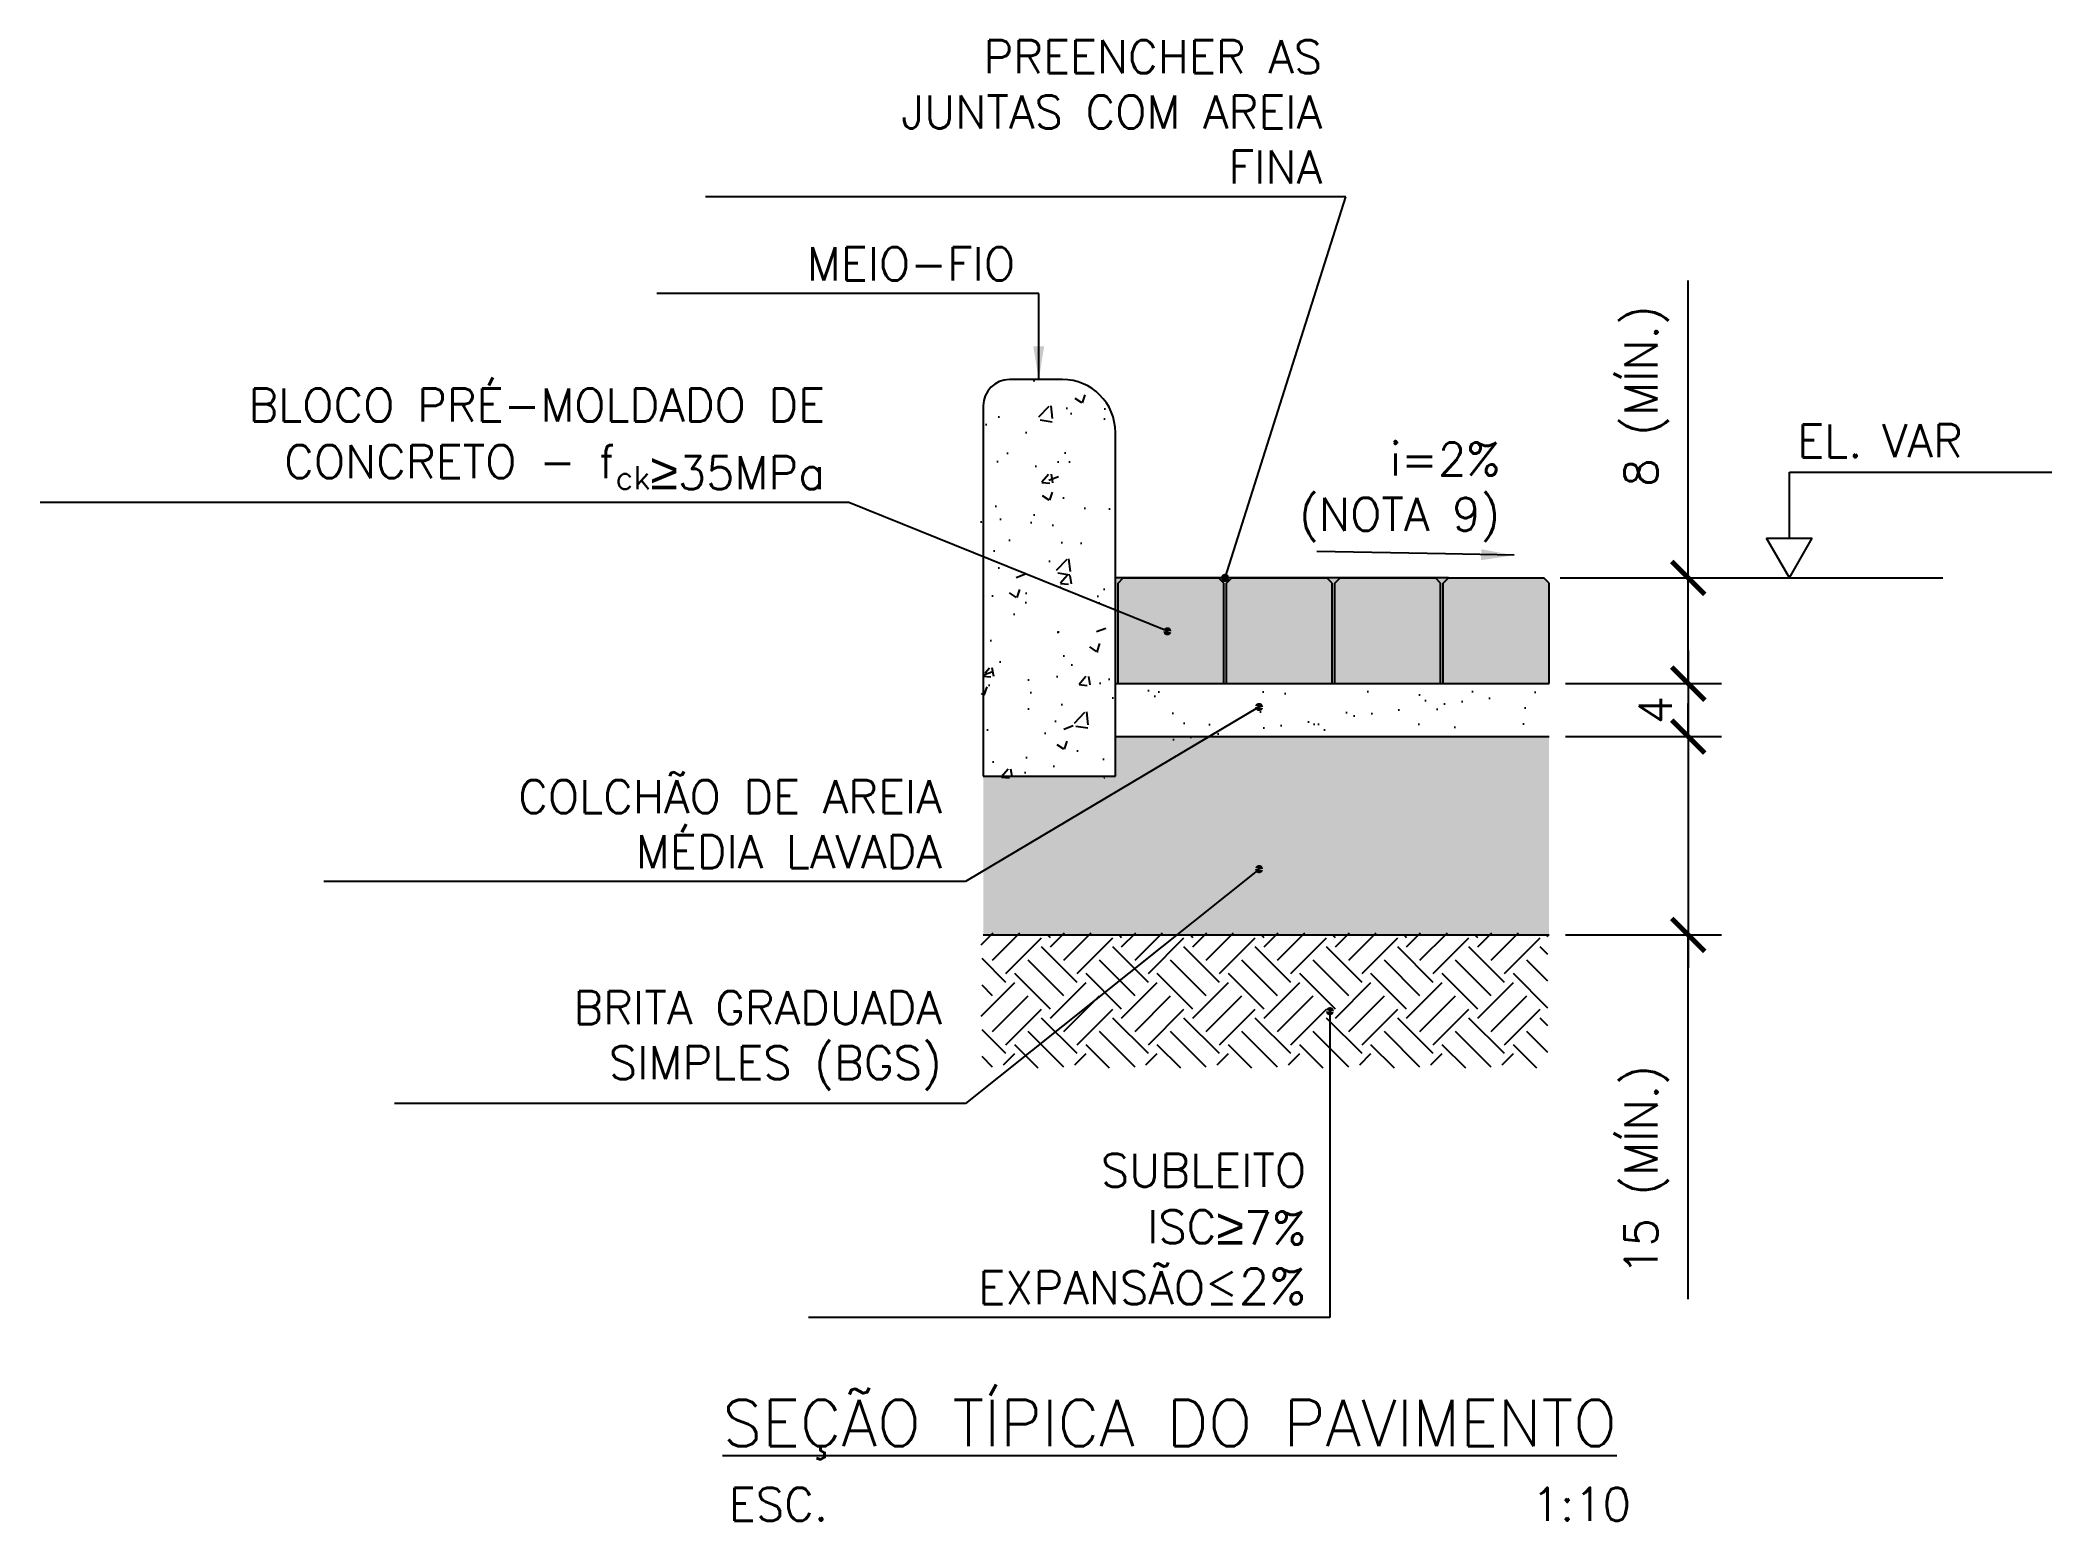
# Model space of a CAD drawing. Header units: millimetres. Extents: x 568263778 to 568582840, y 7794314150 to 7794508983.
# Drawn here: x 568581319 to 568582840, y 7794423471 to 7794424591 of the extents above; entities that cross this region are included whole.
import ezdxf

# ---------------------------------------------------------------- set-up
doc = ezdxf.new("R2010")
doc.units = ezdxf.units.MM
for name, color, linetype in [('10-EST-TEXTOS-2', 2, 'Continuous'), ('11-EST-HACHURAS', 254, 'Continuous'), ('12-EST-SIMBOLOGIA', 2, 'Continuous'), ('15-EST-FORMAS-VISTA-1', 1, 'Continuous'), ('15-EST-FORMAS-VISTA-2', 2, 'Continuous'), ('15-EST-FORMAS-VISTA-3', 3, 'Continuous'), ('16-EST-AUXILIAR', 1, 'Continuous')]:
    doc.layers.add(name, color=color, linetype=linetype)
doc.styles.add('04 - 1 PARA 25 - 2.5mm', font='romans.shx', dxfattribs={"height": 62.5})
doc.styles.add('08 - 1 PARA 10 - 2.5mm', font='romans.shx', dxfattribs={"height": 25})
doc.styles.add('ROMANS', font='ROMANS.SHX')
doc.styles.add('STYLE P BLOCOS', font='romans.shx', dxfattribs={"height": 3.5})
doc.dimstyles.new('07- 1 PARA 10', dxfattribs={"dimtxt": 25, "dimasz": 25, "dimexe": 25, "dimexo": 12.5, "dimgap": 12.5, "dimtad": 1, "dimdec": 1, "dimlfac": 0.1, "dimtxsty": '08 - 1 PARA 10 - 2.5mm', "dimblk": 'ARCHTICK', "dimcen": 0, "dimdle": 25, "dimclrd": 1, "dimclre": 1, "dimclrt": 2, "dimadec": 0, "dimazin": 2, "dimtfac": 1, "dimtdec": 1, "dimtmove": 0, "dimatfit": 0, "dimfxl": 1.25, "dimarcsym": 0})
doc.dimstyles.new('MET-EST-A1', dxfattribs={"dimscale": 0, "dimtxt": 2, "dimasz": 1.8, "dimexe": 1.7, "dimexo": 1.500000000002, "dimgap": 1, "dimtad": 1, "dimzin": 1, "dimtxsty": 'Standard', "dimblk": 'ARCHTICK', "dimcen": 1, "dimdle": 1.700000000000004, "dimclrd": 256, "dimclre": 256, "dimclrt": 7, "dimadec": 0, "dimazin": 2, "dimtfac": 0.64, "dimtix": 1, "dimtmove": 2, "dimatfit": 3, "dimfxl": 1, "dimtolj": 1, "dimtzin": 0, "dimlwd": -1, "dimlwe": -1, "dimarcsym": 0})

msp = doc.modelspace()

# ---------------------------------------------------------------- texts
at = {"layer": '10-EST-TEXTOS-2', "ltscale": 3, "char_height": 25, "attachment_point": 9, "style": '04 - 1 PARA 25 - 2.5mm'}
for s, insert, width in [('\\A1;PREENCHER AS JUNTAS COM AREIA FINA', (568582288.4957111, 7794424482.269063), 368.2957564983517), ('\\A1;BLOCO PRÉ-MOLDADO DE CONCRETO - f{\\H0.7x;\\S^ ck;\\A0;\\fArial|b0|i0|c0|p34;\\H1.54761x;≥\\Fromans|c0;\\H0.92308x;35MPa}', (568581912.6072062, 7794424250.98942), 546.1820128057152), ('\\A1;^Ii=2%\\P(NOTA 9)', (568582423.2651675, 7794424211.329256), 368.2957564983517), ('\\A1;COLCHÃO DE AREIA MÉDIA LAVADA', (568582000.8416297, 7794423964.42849), 368.2957564983517), ('\\A1;BRITA GRADUADA SIMPLES (BGS)', (568582000.8416297, 7794423796.567564), 368.2957564983517), ('\\A1;SUBLEITO\\PISC{\\A0;\\fArial|b0|i0|c0|p34;\\H1.08333x;≥\\Fromans|c0;\\H0.92308x;7%\\fArial|b0|i0|c0|p34;\\H1.08333x;\\P\\Fromans|c0;\\H0.92308x;EXPANSÃO\\H1.08333x;≤2%}', (568582276.4779764, 7794423634.64348), 368.2957564983517)]:
    msp.add_mtext(s, dxfattribs=dict(at, insert=insert, width=width))
at = {"layer": '10-EST-TEXTOS-2', "ltscale": 3, "insert": (568582056.2582769, 7794424409.026505), "char_height": 25, "attachment_point": 9, "style": '04 - 1 PARA 25 - 2.5mm'}
msp.add_mtext('\\A1;MEIO-FIO', dxfattribs=at)

# ---------------------------------------------------------------- blocks, each defined once
blk = doc.blocks.new('_ArchTick')
at = {"color": 0, "linetype": 'ByBlock', "const_width": 0.15}
blk.add_lwpolyline([(-0.5, -0.5), (0.5, 0.5)], dxfattribs=at)
blk = doc.blocks.new('*D480')
at = {"layer": '15-EST-FORMAS-VISTA-1', "color": 1, "lineweight": -2, "transparency": 16777216}
for p, q in [((568582565.4442437, 7794424184.021667), (568582565.4442437, 7794424409.021667)), ((568582468.6485631, 7794424184.021667), (568582590.4442437, 7794424184.021667)), ((568582565.4442437, 7794424104.021667), (568582565.4442437, 7794424184.021667)), ((568582472.6485631, 7794424104.021667), (568582590.4442437, 7794424104.021667)), ((568582565.4442437, 7794424104.021667), (568582565.4442437, 7794424079.021667))]:
    blk.add_line(p, q, dxfattribs=at)
at = {"layer": 'Defpoints', "color": 0, "transparency": 16777216}
for p in [(568582456.1485631, 7794424184.021667), (568582460.1485631, 7794424104.021667), (568582565.4442437, 7794424104.021667)]:
    blk.add_point(p, dxfattribs=at)
at = {"layer": '15-EST-FORMAS-VISTA-1', "color": 1, "lineweight": -2, "transparency": 16777216, "xscale": 25, "yscale": 25, "zscale": 25}
for p, rotation in [((568582565.4442437, 7794424184.021667), 270), ((568582565.4442437, 7794424104.021667), 90)]:
    blk.add_blockref('_ArchTick', p, dxfattribs=dict(at, rotation=rotation))
at = {"layer": '15-EST-FORMAS-VISTA-1', "color": 2, "transparency": 16777216, "insert": (568582533.8966267, 7794424321.521665), "char_height": 25, "attachment_point": 5, "rotation": 90, "style": '08 - 1 PARA 10 - 2.5mm'}
blk.add_mtext('8 (MÍN.)', dxfattribs=at)
blk = doc.blocks.new('*D481')
at = {"layer": '15-EST-FORMAS-VISTA-1', "color": 1, "lineweight": -2, "transparency": 16777216}
for p, q in [((568582565.4442465, 7794424129.021667), (568582565.4442465, 7794424039.021667)), ((568582472.6485631, 7794424104.021667), (568582590.4442465, 7794424104.021667)), ((568582472.6485631, 7794424064.021667), (568582590.4442465, 7794424064.021667))]:
    blk.add_line(p, q, dxfattribs=at)
at = {"layer": 'Defpoints', "color": 0, "transparency": 16777216}
for p in [(568582460.1485631, 7794424104.021667), (568582460.1485631, 7794424064.021667), (568582565.4442465, 7794424064.021667)]:
    blk.add_point(p, dxfattribs=at)
at = {"layer": '15-EST-FORMAS-VISTA-1', "color": 1, "lineweight": -2, "transparency": 16777216, "xscale": 25, "yscale": 25, "zscale": 25}
for p, rotation in [((568582565.4442465, 7794424104.021667), 90), ((568582565.4442465, 7794424064.021667), 270)]:
    blk.add_blockref('_ArchTick', p, dxfattribs=dict(at, rotation=rotation))
at = {"layer": '15-EST-FORMAS-VISTA-1', "color": 2, "transparency": 16777216, "insert": (568582540.4442458, 7794424084.021663), "char_height": 25, "attachment_point": 5, "rotation": 90, "style": '08 - 1 PARA 10 - 2.5mm'}
blk.add_mtext('4', dxfattribs=at)
blk = doc.blocks.new('*D482')
at = {"layer": '15-EST-FORMAS-VISTA-1', "color": 1, "lineweight": -2, "transparency": 16777216}
for p, q in [((568582565.4442472, 7794424064.021667), (568582565.4442472, 7794424089.021667)), ((568582472.6485631, 7794424064.021667), (568582590.4442472, 7794424064.021667)), ((568582565.4442472, 7794424064.021667), (568582565.4442472, 7794423914.021667)), ((568582565.4442472, 7794424064.021667), (568582565.4442472, 7794423914.021667)), ((568582472.6485631, 7794423914.021667), (568582590.4442472, 7794423914.021667)), ((568582565.4442472, 7794423914.021667), (568582565.4442472, 7794423889.021667)), ((568582565.4442472, 7794423638.587806), (568582565.4442472, 7794423914.021667))]:
    blk.add_line(p, q, dxfattribs=at)
at = {"layer": 'Defpoints', "color": 0, "transparency": 16777216}
for p in [(568582460.1485631, 7794424064.021667), (568582460.1485631, 7794423914.021667), (568582565.4442472, 7794423914.021667)]:
    blk.add_point(p, dxfattribs=at)
at = {"layer": '15-EST-FORMAS-VISTA-1', "color": 1, "lineweight": -2, "transparency": 16777216, "xscale": 25, "yscale": 25, "zscale": 25}
for p, rotation in [((568582565.4442472, 7794424064.021667), 270), ((568582565.4442472, 7794423914.021667), 90)]:
    blk.add_blockref('_ArchTick', p, dxfattribs=dict(at, rotation=rotation))
at = {"layer": '15-EST-FORMAS-VISTA-1', "color": 2, "transparency": 16777216, "insert": (568582533.8966303, 7794423736.206851), "char_height": 25, "attachment_point": 5, "rotation": 90, "style": '08 - 1 PARA 10 - 2.5mm'}
blk.add_mtext('15 (MÍN.)', dxfattribs=at)
blk = doc.blocks.new('03 INDICAÇAO DE NÍVEL EM ELEVAÇÃO PARA DIREITA')
at = {"color": 2}
for p, q in [((7.105427357601002e-15, 7.999999999999545), (19.84692791773569, 8.000000000000341)), ((7.105427357601002e-15, 2.999999999999545), (7.105427357601002e-15, 7.999999999999545)), ((-1.732050807568378, 2.999999999999545), (1.732050807568505, 2.999999999999545)), ((5.684341886080801e-14, -1.13686837721616e-13), (-1.732050807568378, 2.999999999999545)), ((7.105427357601002e-15, -1.13686837721616e-13), (1.732050807568449, 2.999999999999545))]:
    blk.add_line(p, q, dxfattribs=at)
at = {"style": 'STYLE P BLOCOS'}
blk.add_text('EL.', height=2.5, dxfattribs=at).set_placement((0.5971710017928515, 9.105970512602994))
blk.add_attdef('XXX,XX', (7.009152468275722, 9.117556679775134), '', height=2.5, dxfattribs=at)
blk = doc.blocks.new('TÍTULO')
at = {"color": 4, "style": 'STYLE P BLOCOS'}
blk.add_attdef('XXXXX', (0, 0), '', height=3.500000000000001, dxfattribs=at)
at = {"color": 3, "style": 'STYLE P BLOCOS'}
for tag, p in [('XXX', (0.4888895295844122, -5.640454124852113)), ('X:XX', (61.21210795253319, -5.640454124852113))]:
    blk.add_attdef(tag, p, '', height=2.5, dxfattribs=at)
blk = doc.blocks.new('*U478')
at = {"layer": '11-EST-HACHURAS'}
h = blk.add_hatch(color=256, dxfattribs=at)
h.dxf.hatch_style = 1
h.paths.add_polyline_path([(40, 36), (36, 40), (-36, 40), (-40, 36), (-40, -40), (40, -40)])
at = {"layer": '15-EST-FORMAS-VISTA-3'}
for p, q in [((-40, 36), (-36, 40)), ((-40, -40), (-40, 36)), ((-36, 40), (36, 40)), ((40, 36), (36, 40)), ((40, -40), (40, 36)), ((-40, -40), (40, -40))]:
    blk.add_line(p, q, dxfattribs=at)
blk = doc.blocks.new('*U479')
at = {"layer": '11-EST-HACHURAS', "color": 0, "linetype": 'ByBlock', "lineweight": -2, "transparency": 16777216}
for p in [(0, 0), (82, 0), (164, 0), (246, 0)]:
    blk.add_blockref('*U478', p, dxfattribs=at)

# ---------------------------------------------------------------- dimensions: what is measured, and where the dimension line sits
at = {"layer": '15-EST-FORMAS-VISTA-1'}
dim = msp.add_linear_dim(base=(568582565.4442437, 7794424104.021667), p1=(568582456.1485629, 7794424184.021663), p2=(568582460.1485629, 7794424104.021663), angle=90, text='<> (MÍN.)', dimstyle='07- 1 PARA 10', dxfattribs=at)
dim.commit()
dim.dimension.update_dxf_attribs({"geometry": '*D480', "text_midpoint": (568582565.4442458, 7794424321.521665), "dimtype": 160})
dim = msp.add_linear_dim(base=(568582565.4442465, 7794424064.021667), p1=(568582460.1485629, 7794424104.021663), p2=(568582460.1485629, 7794424064.021663), angle=90, dimstyle='07- 1 PARA 10', override={"dimtmove": 1}, dxfattribs=at)
dim.commit()
dim.dimension.update_dxf_attribs({"geometry": '*D481', "text_midpoint": (568582565.4442458, 7794424084.021663), "dimtype": 160})
dim = msp.add_linear_dim(base=(568582565.4442472, 7794423914.021667), p1=(568582460.1485629, 7794424064.021663), p2=(568582460.1485629, 7794423914.021663), angle=90, text='<> (MÍN.)', dimstyle='07- 1 PARA 10', override={"dimtmove": 1}, dxfattribs=at)
dim.commit()
dim.dimension.update_dxf_attribs({"geometry": '*D482', "text_midpoint": (568582565.4442463, 7794423736.206851), "dimtype": 160})

# ---------------------------------------------------------------- hatches: boundary and pattern name
at = {"layer": '11-EST-HACHURAS'}
h = msp.add_hatch(dxfattribs=at)
h.set_pattern_fill('AR-CONC', color=1, scale=0.4, style=0)
h.set_pattern_definition([(49.99999999999999, (559467071.3597668, 7782612682.535139), (72.8738675984016, -6.375634215561234), [7.620000000000001, -83.82000000000001]), (355, (559467071.3597668, 7782612682.535139), (-14.09736856998774, 76.42273809561406), [6.096, -67.056233668]), (100.4514447, (559467077.4325697, 7782612682.003838), (58.77649883614131, 70.04710076487804), [6.47600352, -71.23609783999999]), (46.18420000000001, (559467071.3597668, 7782612702.855139), (108.431616356852, -16.81693117309086), [11.43, -125.73]), (96.63555760999995, (559467080.3957269, 7782612701.453738), (94.96165362060121, 98.97044983908862), [9.714009256, -106.854243264]), (351.1841511700001, (559467071.3597668, 7782612702.855139), (94.96165362599082, 98.97044983421307), [9.143986828000001, -100.583892768]), (21, (559467081.5197669, 7782612697.775139), (60.645756507653, -40.90607927483504), [7.620000000000001, -83.82000000000001]), (326.0000000000001, (559467081.5197669, 7782612697.775139), (24.72081133905883, 73.6751864489277), [6.096, -67.056]), (71.45144499999999, (559467086.5735799, 7782612694.366299), (85.36656771148647, 32.7691075543621), [6.476003520000001, -71.23597504]), (37.50000000000001, (559467071.3597668, 7782612682.535139), (1.235441300236727, 33.82201554926124), [0, -66.2432, 0, -68.072, 0, -67.31]), (7.499999999999999, (559467071.3597668, 7782612682.535139), (26.7278650041223, 40.0722299272478), [0, -38.8112, 0, -64.7192, 0, -25.654]), (327.5, (559467048.7029669, 7782612682.535139), (54.23623806674856, -2.291497597069378), [0, -25.4, 0, -79.248, 0, -105.156]), (317.5, (559467038.5429668, 7782612682.535139), (59.25167255440722, 10.17059641333321), [0, -33.02, 0, -52.62880000000001, 0, -74.676])])
h.paths.add_polyline_path([(568582132.1485629, 7794424294.021663, 0.4142135623730951), (568582092.1485629, 7794424334.021663), (568582052.1485629, 7794424334.021663, 0.4142135623730951), (568582032.1485629, 7794424314.021663), (568582032.1485629, 7794424034.021663), (568582132.1485629, 7794424034.021663)])
h = msp.add_hatch(dxfattribs=at)
h.set_pattern_fill('AR-SAND', color=1, style=0)
h.set_pattern_definition([(37.50000000000001, (559467071.3597668, 7782612682.535139), (-1.600031295984046, 48.94132373293424), [0, -38.608, 0, -43.18, 0, -41.275]), (7.499999999999999, (559467071.3597668, 7782612682.535139), (44.95232831380027, 71.68251005683543), [0, -20.828, 0, -34.798, 0, -13.335]), (327.5, (559467040.1177669, 7782612682.535139), (79.0992370241458, 0.1437184678545762), [0, -12.7, 0, -45.72, 0, -59.69]), (317.5, (559467040.1177669, 7782612682.535139), (76.35564524722972, 22.29293232572163), [0, -6.35, 0, -29.972, 0, -34.29])])
h.paths.add_polyline_path([(568582460.1485629, 7794424104.021663), (568582132.1485629, 7794424104.021663), (568582132.1485629, 7794424064.021663), (568582460.1485629, 7794424064.021663)])
h = msp.add_hatch(dxfattribs=at)
h.set_pattern_fill('GRAVEL', color=1, style=0)
h.set_pattern_definition([(228.0127875, (559467089.647767, 7782612707.935139), (-203.2000000159581, -228.5999999858178), [3.4172144, -338.30483639565]), (184.969741, (559467087.3617669, 7782612705.395139), (304.799999879405, 25.40000144697924), [5.864047199999997, -580.5404889352396]), (132.5104471, (559467081.5197669, 7782612704.887138), (254.0000001072749, -279.3999999024596), [4.1348152, -409.347227941]), (267.273689, (559467071.6137669, 7782612698.537139), (25.40000005319725, 507.9999999973313), [5.340045199999998, -528.6643742573797]), (292.83365418, (559467071.3597668, 7782612693.203138), (-127.0000000106341, 304.7999999955546), [5.236336999999998, -518.3980774534397]), (357.2736889999999, (559467073.3917669, 7782612688.377139), (-507.9999999973313, 25.40000005319728), [5.340045199999998, -528.6643742573797]), (37.69424047, (559467078.7257669, 7782612688.123138), (-330.1999999853589, -254.0000000190041), [7.061936599999999, -699.1311531424701]), (72.25532837, (559467084.3137668, 7782612692.441138), (177.8000000477929, 558.7999999847885), [6.6671952, -660.05256601905]), (121.42956562, (559467086.3457669, 7782612698.791139), (-203.2000000288312, 330.1999999822602), [5.35813, -530.4554569871201]), (175.2363583, (559467083.5517669, 7782612703.363139), (279.3999999959952, -25.40000004389256), [6.117132799999998, -299.7393694999998]), (222.3974378, (559467077.4557669, 7782612703.871139), (-304.7999999902466, -279.4000000106399), [7.9107792, -783.16772512177]), (138.81407483, (559467096.7597669, 7782612698.283138), (-177.7999999893351, 152.4000000123918), [2.7000454, -267.30565824344]), (171.4692344, (559467094.7277669, 7782612700.061139), (330.2000000088966, -50.79999994237343), [5.1368198, -508.5463899704]), (225, (559467089.647767, 7782612700.823138), (-3.552713678800501e-15, -25.40000000000239), [3.5920934, -32.32893108428]), (203.19859051, (559467087.869767, 7782612703.871139), (127.0000000034609, 50.79999999109334), [1.934413199999999, -191.5062236889399]), (291.80140949, (559467086.091767, 7782612703.109138), (-25.40000000531496, 76.19999999822872), [2.7356562, -134.0475299]), (30.96375653, (559467087.1077669, 7782612700.569139), (76.20000000186383, 50.79999999721125), [4.443196599999998, -143.6629815290999]), (161.56505118, (559467090.9177669, 7782612702.855139), (50.80000000132583, -25.39999999733753), [3.2128714, -77.10898116828]), (16.389540334, (559467071.3597668, 7782612703.109138), (254.0000000000014, 76.20000000000243), [4.50088, -445.58826672539]), (70.34617594, (559467075.6777669, 7782612704.379139), (-101.6000000092932, -279.3999999967041), [3.7759894, -373.822156782]), (293.19859051, (559467090.9177669, 7782612707.935139), (-50.79999999113262, 127.0000000035529), [3.868800999999999, -189.5718358889399]), (343.6104596700001, (559467092.4417669, 7782612704.379139), (-254.0000000053229, 76.19999998222859), [4.500879999999998, -445.5882667253998]), (339.44395478, (559467071.3597668, 7782612687.361138), (-126.9999999999986, 50.8000000000021), [4.340351999999997, -212.67734313106]), (294.7751406, (559467075.4237669, 7782612685.837139), (-127.0000001511693, 279.3999999312726), [3.6367212, -360.0359338072]), (66.80140949, (559467091.1717669, 7782612682.535139), (50.79999999202298, 127.000000003193), [3.868801, -189.57183588894]), (17.35402464, (559467092.6957669, 7782612686.091139), (-330.1999999934302, -101.6000000213246), [4.257827400000001, -421.523759802]), (69.44395478, (559467078.7257669, 7782612682.535139), (-50.80000000088461, -126.9999999996463), [2.170176, -214.84751913106]), (101.309932474, (559467089.647767, 7782612682.535139), (-25.400000000004, 101.6000000000037), [1.295146, -128.21994964526]), (165.963756532, (559467089.3937669, 7782612683.805139), (76.19999999999513, -25.39999999999865), [5.236337000000001, -99.49054589069]), (186.00900596, (559467084.3137668, 7782612685.075139), (253.9999999986537, 25.40000001329354), [4.852669999999997, -480.4136486333699]), (303.69006753, (559467087.1077669, 7782612698.283138), (-25.40000000352969, 50.79999999823702), [3.6632388, -87.9177635968]), (353.15722659, (559467089.1397669, 7782612695.235139), (431.8000000026568, -50.79999997739394), [6.3955676, -633.1600906503099]), (60.9453959, (559467095.4897668, 7782612694.473139), (-101.6000000027969, -177.7999999984025), [2.6150824, -258.8939231811]), (90, (559467096.7597669, 7782612696.759139), (-25.4, 25.4), [1.524, -23.876]), (120.25643716, (559467083.8057669, 7782612685.837139), (101.5999999875716, -177.800000007098), [3.5286696, -349.339407732]), (48.01278749999999, (559467082.027767, 7782612688.885139), (203.2000000167534, 228.599999985102), [6.8344288, -334.88762199565]), (0, (559467086.5997669, 7782612693.965138), (25.4, 25.4), [6.604, -18.796]), (325.3048465, (559467093.203767, 7782612693.965138), (254.0000000962153, -177.7999998625458), [4.0160956, -397.5931672414]), (254.0546040999999, (559467096.5057669, 7782612691.679139), (-25.39999999822557, -101.6000000004475), [3.6982908, -181.21650038772]), (207.64597536, (559467095.4897668, 7782612688.123138), (-482.6000000177335, -253.9999999663075), [6.021450999999997, -596.1246442293797]), (175.42607874, (559467090.1557668, 7782612685.329139), (-330.1999999999883, 25.39999999999478), [6.370294599999999, -630.6584645624])])
h.paths.add_polyline_path([(568582460.1485629, 7794424064.021663), (568582132.1485629, 7794424064.021663), (568582132.1485629, 7794424034.021663), (568582032.1485629, 7794424034.021663), (568582032.1485629, 7794423914.021663), (568582460.1485629, 7794423914.021663)])
h = msp.add_hatch(dxfattribs=at)
h.set_pattern_fill('EARTH', color=1, scale=6, angle=45, style=0)
h.set_pattern_definition([(45, (559467071.3597668, 7782612782.535139), (0, 53.88153672641491), [38.09999999999999, -38.09999999999999]), (45, (559467061.2569788, 7782612792.637927), (0, 53.88153672641491), [38.09999999999999, -38.09999999999999]), (45, (559467051.1541907, 7782612802.740715), (0, 53.88153672641491), [38.09999999999999, -38.09999999999999]), (135, (559467051.1541907, 7782612809.475907), (-53.88153672641491, 0), [38.09999999999999, -38.09999999999999]), (135, (559467061.2569788, 7782612819.578695), (-53.88153672641491, 0), [38.09999999999999, -38.09999999999999]), (135, (559467071.3597668, 7782612829.681483), (-53.88153672641491, 0), [38.09999999999999, -38.09999999999999])])
h.paths.add_polyline_path([(568582460.1485629, 7794423914.021663), (568582032.1485629, 7794423914.021663), (568582032.1485629, 7794423814.021663), (568582460.1485629, 7794423814.021663)])
at = {"layer": '15-EST-FORMAS-VISTA-1'}
h = msp.add_hatch(dxfattribs=at)
h.set_pattern_fill('AR-SAND', color=256, scale=0.1)
h.set_pattern_definition([(37.50000000000001, (559467071.3597668, 7782612682.535139), (-0.1600031295984046, 4.894132373293424), [0, -3.860800000000001, 0, -4.318000000000001, 0, -4.1275]), (7.499999999999999, (559467071.3597668, 7782612682.535139), (4.495232831380027, 7.168251005683543), [0, -2.0828, 0, -3.4798, 0, -1.3335]), (327.5, (559467068.2355669, 7782612682.535139), (7.90992370241458, 0.01437184678545762), [0, -1.27, 0, -4.572, 0, -5.969]), (317.5, (559467068.2355669, 7782612682.535139), (7.635564524722972, 2.229293232572163), [0, -0.635, 0, -2.9972, 0, -3.429])])
h.paths.add_polyline_path([(568582384.1485629, 7794424184.021663), (568582374.1485629, 7794424184.021663), (568582378.1485629, 7794424180.021663), (568582378.1485629, 7794424104.021663), (568582380.1485629, 7794424104.021663), (568582380.1485629, 7794424180.021663)])
h.paths.add_polyline_path([(568582292.1485629, 7794424184.021663), (568582296.1485629, 7794424180.021663), (568582296.1485629, 7794424104.021663), (568582298.1485629, 7794424104.021663), (568582298.1485629, 7794424180.021663), (568582302.1485629, 7794424184.021663)])
h.paths.add_polyline_path([(568582210.1485629, 7794424184.021663), (568582214.1485629, 7794424180.021663), (568582214.1485629, 7794424104.021663), (568582216.1485629, 7794424104.021663), (568582216.1485629, 7794424180.021663), (568582220.1485629, 7794424184.021663)])
h.paths.add_polyline_path([(568582138.1485629, 7794424184.021663), (568582132.1485629, 7794424184.021663), (568582132.1485629, 7794424104.021663), (568582134.1485629, 7794424104.021663), (568582134.1485629, 7794424180.021663)])

# ---------------------------------------------------------------- linework, layer by layer
for p, q in [((568582384.1485629, 7794424184.021663), (568582132.1485629, 7794424184.021663)), ((568582590.4442458, 7794424184.021663), (568582757.9672793, 7794424184.021663)), ((568582132.1485629, 7794424104.021663), (568582460.1485629, 7794424104.021663)), ((568582132.1485629, 7794424064.021663), (568582460.1485629, 7794424064.021663)), ((568582032.1485629, 7794423914.021663), (568582460.1485629, 7794423914.021663))]:
    msp.add_line(p, q, dxfattribs=at)
at = {"layer": '15-EST-FORMAS-VISTA-2'}
for p, q in [((568582092.1485629, 7794424334.021663), (568582052.1485629, 7794424334.021663)), ((568582032.1485629, 7794424314.021663), (568582032.1485629, 7794424034.021663)), ((568582132.1485629, 7794424034.021663), (568582132.1485629, 7794424294.021663)), ((568582032.1485629, 7794424034.021663), (568582132.1485629, 7794424034.021663))]:
    msp.add_line(p, q, dxfattribs=at)
for centre, radius, start, end in [((568582052.1485629, 7794424314.021663), 20, 90, 180), ((568582092.1485629, 7794424294.021663), 40, 0, 90)]:
    msp.add_arc(centre, radius, start, end, dxfattribs=at)

# ---------------------------------------------------------------- block references
at = {"xscale": 10, "yscale": 10, "zscale": 10}
msp.add_blockref('TÍTULO', (568581834.9505821, 7794423527.359596), dxfattribs=at).add_auto_attribs({'XXXXX': '%%USEÇÃO TÍPICA DO PAVIMENTO', 'X:XX': '1:10', 'XXX': 'ESC.'})
at = {"layer": '11-EST-HACHURAS'}
msp.add_blockref('*U479', (568582174.1485629, 7794424144.021663), dxfattribs=at)
at = {"layer": '12-EST-SIMBOLOGIA', "xscale": 10, "yscale": 10, "zscale": 10}
msp.add_blockref('03 INDICAÇAO DE NÍVEL EM ELEVAÇÃO PARA DIREITA', (568582641.8878933, 7794424184.021663), dxfattribs=at).add_auto_attribs({'XXX,XX': 'VAR'})

msp.set_redraw_order([(e.dxf.handle, doc.entitydb.next_handle()) for e in msp.query("TEXT MTEXT ATTDEF DIMENSION ARC_DIMENSION")])  # texts and dimensions are drawn at this point

# ---------------------------------------------------------------- leaders
at = {"layer": '16-EST-AUXILIAR', "ltscale": 3, "annotation_type": 0, "has_hookline": 1, "hookline_direction": 1}
for points, override, text_width in [([(568582215.1485629, 7794424184.021663), (568582306.4169024, 7794424472.269063), (568582209.139901, 7794424472.269063)], {"dimscale": 25, "dimasz": 1, "dimtxsty": 'ROMANS', "dimldrblk": 'DotSmall', "dimfxl": 0.15}, 361.9047619047619), ([(568582074.1794683, 7794424334.021663), (568582074.1794683, 7794424399.026505), (568581976.9024669, 7794424399.026505)], {"dimscale": 25, "dimasz": 1, "dimtxsty": 'ROMANS', "dimfxl": 0.15}, 166.6666666666667), ([(568582171.4610921, 7794424143.609301), (568581930.5283976, 7794424240.98942), (568581833.2513962, 7794424240.98942)], {"dimscale": 25, "dimasz": 1, "dimtxsty": 'ROMANS', "dimldrblk": 'DotSmall', "dimfxl": 0.15}, 489.2857142857143), ([(568582240.8414568, 7794424086.395082), (568582018.7628212, 7794423954.42849), (568581921.4858197, 7794423954.42849)], {"dimscale": 25, "dimasz": 1, "dimtxsty": 'ROMANS', "dimldrblk": 'DotSmall', "dimfxl": 0.15}, 363.0952380952381), ([(568582240.8414568, 7794423963.76296), (568582018.7628212, 7794423786.567564), (568581921.4858197, 7794423786.567564)], {"dimscale": 25, "dimasz": 1, "dimtxsty": 'ROMANS', "dimldrblk": 'DotSmall', "dimfxl": 0.15}, 309.5238095238095), ([(568582294.3991678, 7794423856.304999), (568582294.3991678, 7794423624.64348), (568582197.1221664, 7794423624.64348)], {"dimscale": 25, "dimasz": 1, "dimtxsty": 'ROMANS', "dimldrblk": 'DotSmall', "dimfxl": 0.15}, 272.122889544564)]:
    msp.add_leader(points, dimstyle='MET-EST-A1', override=override, dxfattribs=dict(at, text_width=text_width))
at = {"layer": '16-EST-AUXILIAR', "ltscale": 3}
msp.add_leader([(568582433.7692125, 7794424201.073405), (568582381.7334328, 7794424202.11412), (568582284.4953266, 7794424204.058884)], dimstyle='MET-EST-A1', override={"dimscale": 25, "dimasz": 1, "dimtxsty": 'ROMANS', "dimfxl": 0.15}, dxfattribs=at)

doc.saveas('drawing.dxf')
